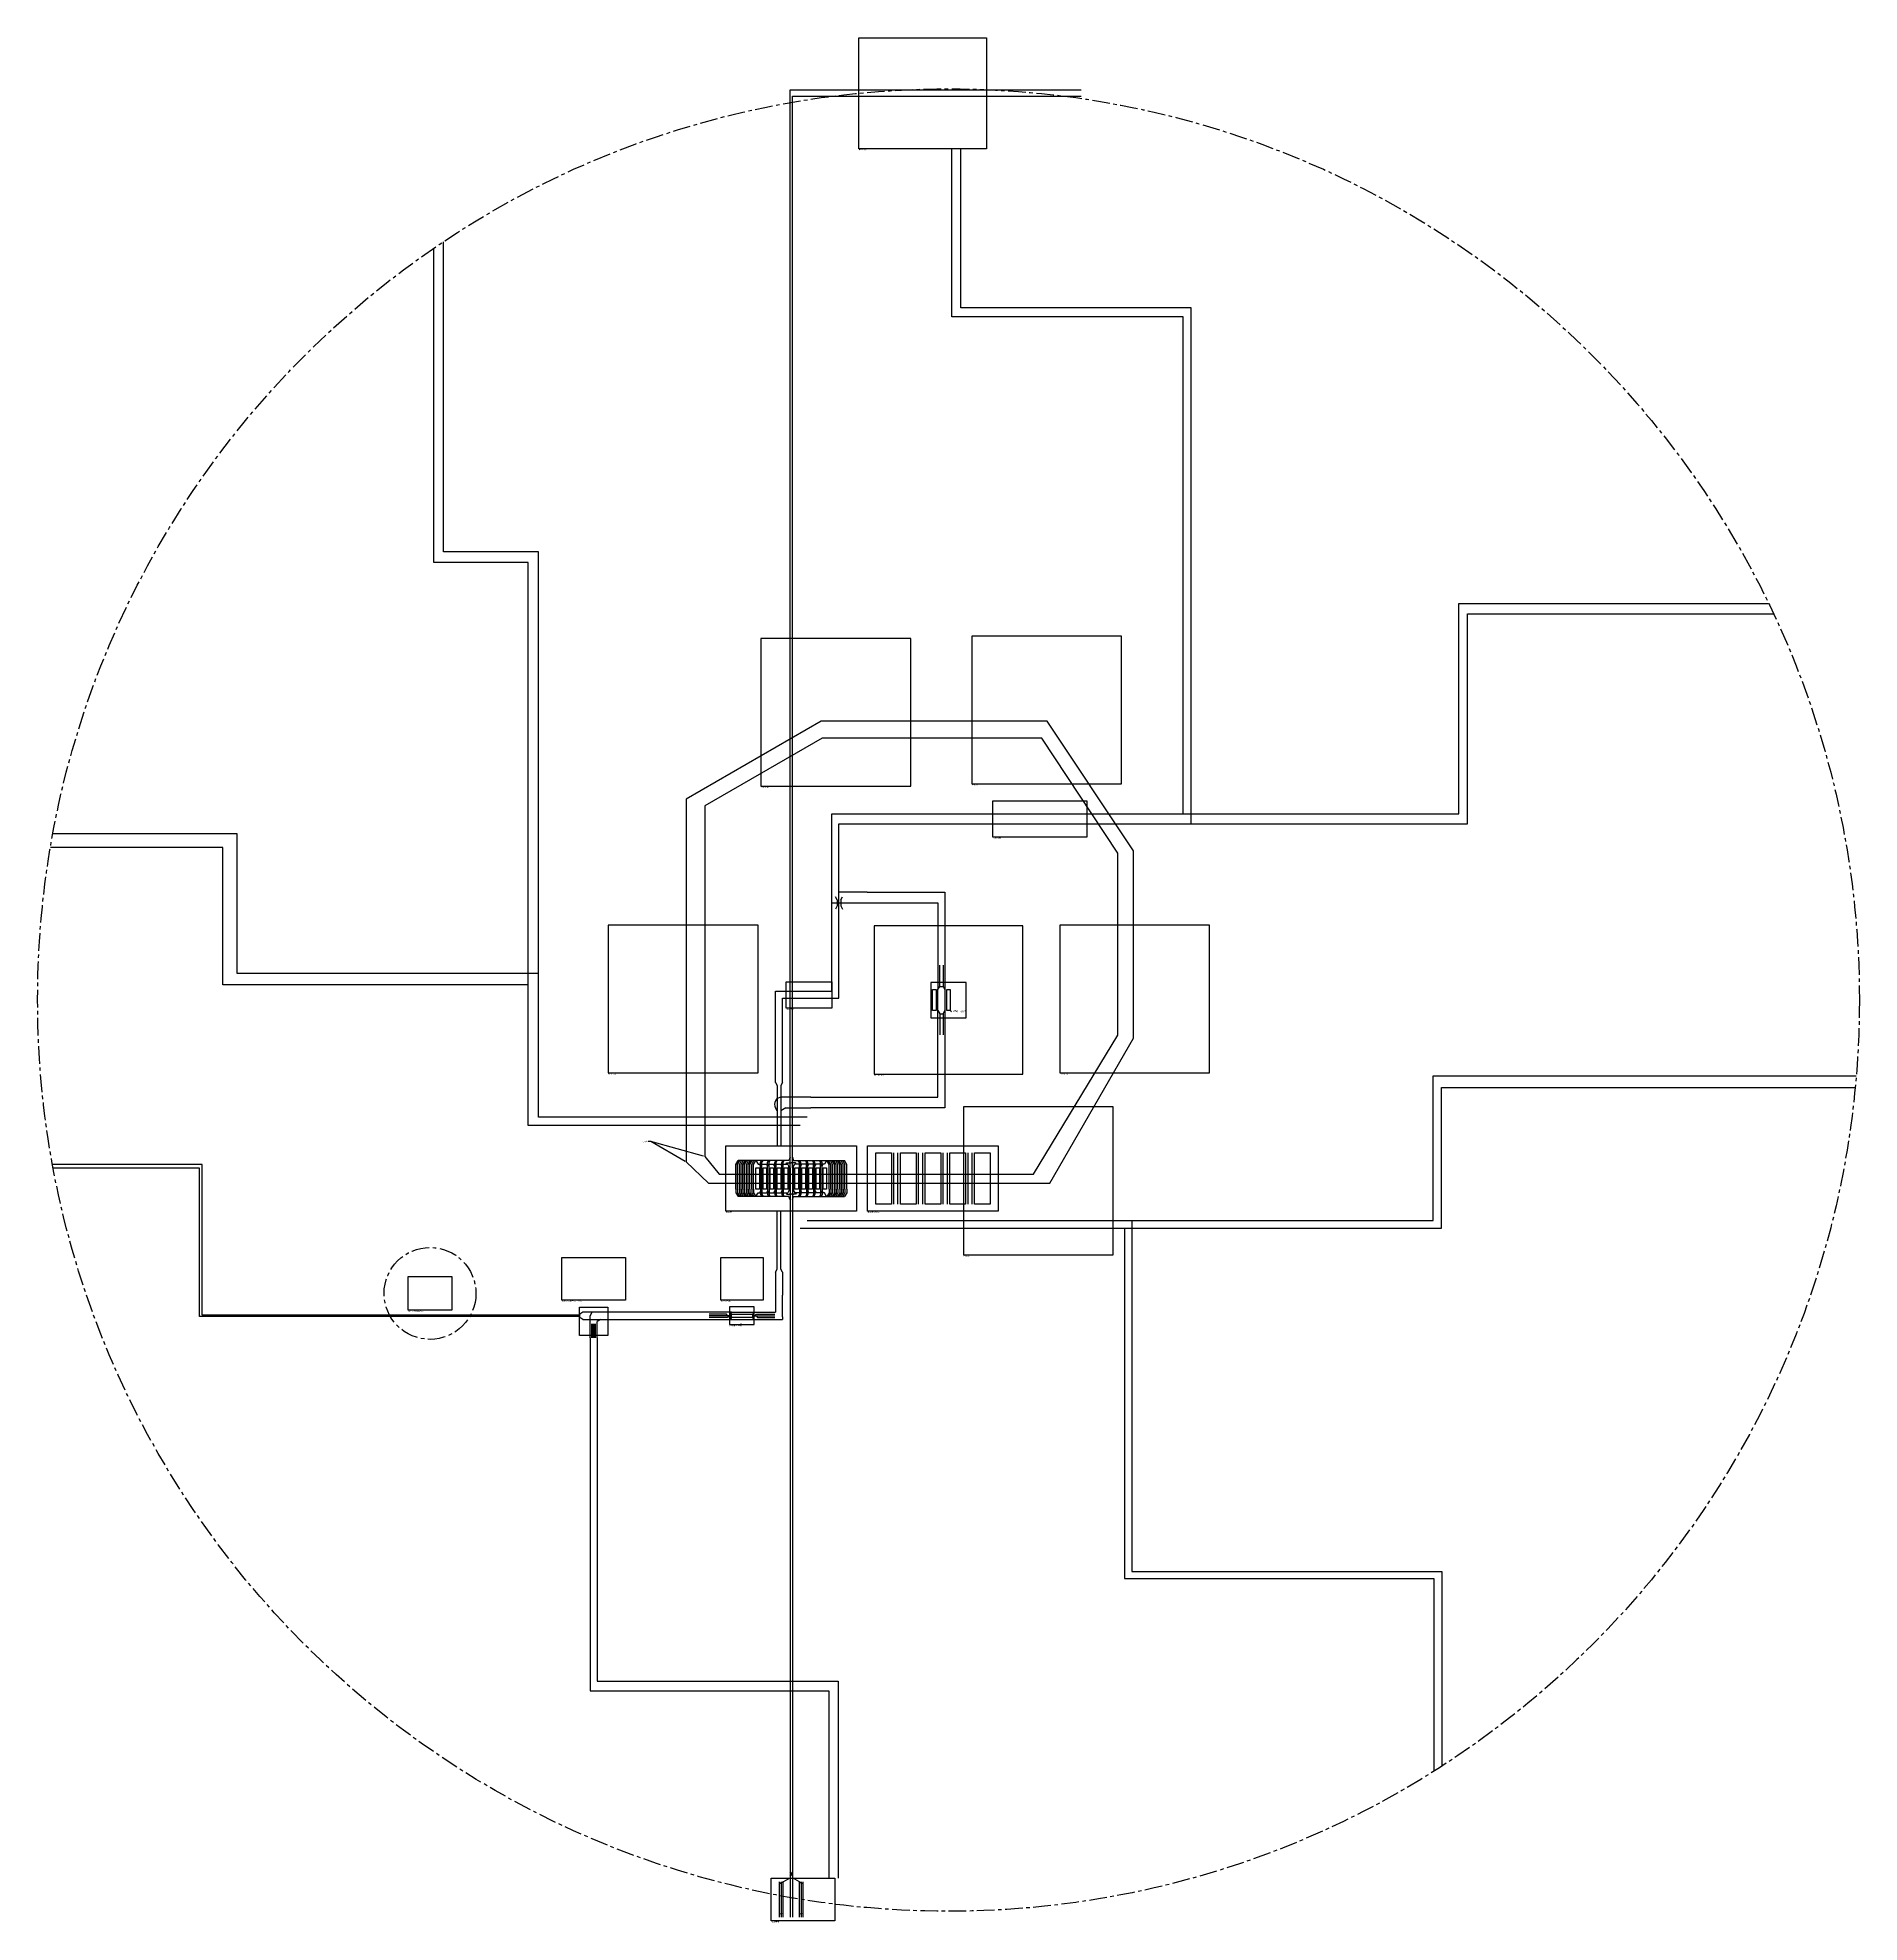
# Model space of a CAD drawing. Header units: inches. Extents: x -107 to 151, y -105 to 161.
import ezdxf
from ezdxf import colors
from ezdxf.entities.mleader import LeaderData, LeaderLine
from ezdxf.math import Vec2, Vec3

# ---------------------------------------------------------------- set-up
doc = ezdxf.new("R2010")
doc.units = ezdxf.units.IN
doc.header["$MEASUREMENT"] = 0
doc.linetypes.add('CENTERX2', pattern=[4, 2.5, -0.5, 0.5, -0.5])
for name, color, linetype in [('参考线', 5, 'CENTERX2'), ('现有线路', 4, 'Continuous'), ('规划建筑', 6, 'Continuous'), ('规划线路', 2, 'Continuous')]:
    doc.layers.add(name, color=color, linetype=linetype)
doc.styles.add('Annotative', font='arial.ttf')
doc.styles.get("Standard").update_dxf_attribs({"font": 'arial.ttf'})

msp = doc.modelspace()

# ---------------------------------------------------------------- linework, layer by layer
for p, q in [((6.5, 39.43), (6.25, 39.87)), ((6.5, 38.57), (6.25, 38.13)), ((6.5, 39.43), (6.5, 38.57)), ((7, 39.43), (7.25, 39.87)), ((7, 39.43), (7, 38.57)), ((7, 38.57), (7.25, 38.13)), ((-0.21, 2.31), (-0.26, 2.31)), ((-0.26, 2.16), (-0.21, 2.16)), ((-0.21, 2.16), (-0.21, 2.31)), ((0.21, 2.16), (0.21, 2.31)), ((0.21, 2.31), (0.26, 2.31)), ((0.26, 2.16), (0.21, 2.16)), ((-0.26, -2.16), (-0.21, -2.16)), ((-0.21, -2.31), (-0.26, -2.31)), ((-0.21, -2.16), (-0.21, -2.31)), ((0.26, -2.16), (0.21, -2.16)), ((0.21, -2.16), (0.21, -2.31)), ((0.21, -2.31), (0.26, -2.31)), ((-6.98, -20.67), (-7.23, -20.67))]:
    msp.add_line(p, q)
for points in [[(11.75, 14.75), (32.75, 14.75), (32.75, 35.75), (11.75, 35.75)], [(19.75, 22.75), (24.75, 22.75), (24.75, 27.75), (19.75, 27.75)], [(20, 26.75), (20.5, 26.75), (20.5, 23.75), (20, 23.75)], [(22, 26.75), (22.5, 26.75), (22.5, 23.75), (22, 23.75)], [(-9.25, 4.61), (9.25, 4.61), (9.25, -4.61), (-9.25, -4.61)], [(10.8, 4.61), (29.3, 4.61), (29.3, -4.61), (10.8, -4.61)], [(11.95, 3.62), (14.16, 3.62), (14.16, -3.62), (11.95, -3.62)], [(15.45, 3.62), (17.66, 3.62), (17.66, -3.62), (15.45, -3.62)], [(18.95, 3.62), (21.16, 3.62), (21.16, -3.62), (18.95, -3.62)], [(22.45, 3.62), (24.66, 3.62), (24.66, -3.62), (22.45, -3.62)], [(25.95, 3.62), (28.16, 3.62), (28.16, -3.62), (25.95, -3.62)], [(-5, 1.5), (-4.5, 1.5), (-4.5, -1.5), (-5, -1.5)], [(-4, 1.5), (-3.5, 1.5), (-3.5, -1.5), (-4, -1.5)], [(-3, 1.5), (-2.5, 1.5), (-2.5, -1.5), (-3, -1.5)], [(-2, 1.5), (-1.5, 1.5), (-1.5, -1.5), (-2, -1.5)], [(-1, 1.5), (-0.5, 1.5), (-0.5, -1.5), (-1, -1.5)], [(0.5, 1.5), (1, 1.5), (1, -1.5), (0.5, -1.5)], [(1.5, 1.5), (2, 1.5), (2, -1.5), (1.5, -1.5)], [(2.5, 1.5), (3, 1.5), (3, -1.5), (2.5, -1.5)], [(3.5, 1.5), (4, 1.5), (4, -1.5), (3.5, -1.5)], [(4.5, 1.5), (5, 1.5), (5, -1.5), (4.5, -1.5)], [(-3.98, -17.19), (-9.98, -17.19), (-9.98, -11.19), (-3.98, -11.19)], [(-8.73, -20.67), (-5.23, -20.67), (-5.23, -18.17), (-8.73, -18.17)], [(-5.48, -19.17), (-5.48, -19.67), (-8.48, -19.67), (-8.48, -19.17)]]:
    msp.add_lwpolyline(points, close=True)
at = {"layer": '参考线'}
for centre, radius in [((22.25, 25.25), 128.91), ((-51.13, -16.25), 6.5)]:
    msp.add_circle(centre, radius, dxfattribs=at)
at = {"layer": '现有线路'}
for p, q in [((5.75, 26.5), (5.75, 46.5)), ((6.75, 25.5), (6.75, 46.5)), ((10.75, 40.5), (6.75, 40.5)), ((10.75, 40.5), (21.75, 40.5)), ((21.75, 40.5), (21.75, 26.75)), ((5.75, 39), (10.75, 39)), ((10.75, 39), (20.75, 39)), ((20.75, 39), (20.75, 26.75)), ((21, 27.18), (21, 30.18)), ((21.5, 30.18), (21.5, 27.18)), ((20.75, 26.75), (21, 27.18)), ((20.75, 23.75), (20.75, 26.75)), ((21, 27.18), (21.5, 27.18)), ((21.5, 27.18), (21.75, 26.75)), ((21.75, 26.75), (21.75, 23.75)), ((-2.25, 26.5), (5.75, 26.5)), ((-2.25, 13.59), (-2.25, 26.5)), ((-1.25, 25.5), (6.75, 25.5)), ((-1.25, 13.59), (-1.25, 25.5)), ((20.75, 11.5), (20.75, 23.75)), ((20.75, 23.75), (21, 23.32)), ((21, 23.32), (21.5, 23.32)), ((21, 23.32), (21, 20.32)), ((21.5, 23.32), (21.75, 23.75)), ((21.5, 23.32), (21.5, 20.32)), ((21.75, 23.75), (21.75, 10)), ((-2.25, 13.59), (-2, 13.16)), ((-1.25, 13.59), (-1.5, 13.16)), ((-2, 13.16), (-2, 4.61)), ((-1.5, 13.16), (-1.5, 4.61)), ((-0.25, 11.5), (-1.38, 11.5)), ((2.75, 11.5), (-0.25, 11.5)), ((2.75, 11.5), (20.75, 11.5)), ((-2, 9.57), (-2.25, 10)), ((-0.75, 10), (-1.5, 9.57)), ((-0.75, 10), (2.75, 10)), ((21.75, 10), (2.75, 10)), ((-0.16, 3), (-0.33, 2.53)), ((-0.16, 1.5), (-0.16, 4.5)), ((0.16, 1.5), (0.16, 4.5)), ((0.16, 3), (0.33, 2.53)), ((14.51, -3.62), (14.51, 3.62)), ((15.1, -3.62), (15.1, 3.62)), ((18.01, -3.62), (18.01, 3.62)), ((18.6, -3.62), (18.6, 3.62)), ((21.51, -3.62), (21.51, 3.62)), ((22.1, -3.62), (22.1, 3.62)), ((25.01, -3.62), (25.01, 3.62)), ((25.6, -3.62), (25.6, 3.62)), ((-7.85, 2), (-7.54, 2.53)), ((-7.85, 1.5), (-7.85, 2)), ((-7.85, -1.5), (-7.85, 1.49)), ((-7.6, 2), (-7.29, 2.53)), ((-7.6, 1.5), (-7.6, 2)), ((-7.6, -1.5), (-7.6, 1.49)), ((-0.33, 2.53), (-7.54, 2.53)), ((-7.35, 2), (-7.04, 2.53)), ((-7.35, 1.5), (-7.35, 2)), ((-7.35, -1.5), (-7.35, 1.49)), ((-7.1, 2), (-6.79, 2.53)), ((-7.1, 1.5), (-7.1, 2)), ((-7.1, -1.5), (-7.1, 1.49)), ((-6.85, 2), (-6.54, 2.53)), ((-6.85, 1.5), (-6.85, 2)), ((-6.85, -1.5), (-6.85, 1.49)), ((-6.6, 2), (-6.29, 2.53)), ((-6.6, 1.5), (-6.6, 2)), ((-6.6, -1.5), (-6.6, 1.49)), ((-6.35, 2), (-6.04, 2.53)), ((-6.35, 1.5), (-6.35, 2)), ((-6.35, -1.5), (-6.35, 1.49)), ((-6.1, 2), (-5.79, 2.53)), ((-6.1, 1.5), (-6.1, 2)), ((-6.1, -1.5), (-6.1, 1.49)), ((-5.85, 2), (-5.54, 2.53)), ((-5.85, 1.5), (-5.85, 2)), ((-5.85, -1.5), (-5.85, 1.49)), ((-5.6, 2), (-5.29, 2.53)), ((-5.6, 1.5), (-5.6, 2)), ((-5.6, -1.5), (-5.6, 1.49)), ((-5.35, 2), (-5.04, 2.53)), ((-5.35, 1.5), (-5.35, 2)), ((-5.35, -1.5), (-5.35, 1.49)), ((-5, 2.53), (-4.7, 2.01)), ((-4.7, 2.01), (-0.48, 2.01)), ((-4.35, 1.75), (-4.5, 2.01)), ((-4.35, 2.25), (-4.19, 2.53)), ((-4.35, 1.75), (-4.35, 2.25)), ((-4.35, 1.5), (-4.35, 1.75)), ((-4.35, -1.5), (-4.35, 1.49)), ((-4.15, 1.75), (-4.3, 2.01)), ((-4.15, 2.25), (-3.99, 2.53)), ((-4.15, 1.75), (-4.15, 2.25)), ((-4.15, 1.5), (-4.15, 1.75)), ((-4.15, -1.5), (-4.15, 1.49)), ((-3.35, 1.75), (-3.5, 2.01)), ((-3.35, 2.25), (-3.19, 2.53)), ((-3.35, 1.75), (-3.35, 2.25)), ((-3.35, 1.5), (-3.35, 1.75)), ((-3.35, -1.5), (-3.35, 1.49)), ((-3.15, 1.75), (-3.3, 2.01)), ((-3.15, 2.25), (-2.99, 2.53)), ((-3.15, 1.75), (-3.15, 2.25)), ((-3.15, 1.5), (-3.15, 1.75)), ((-3.15, -1.5), (-3.15, 1.49)), ((-2.35, 1.75), (-2.5, 2.01)), ((-2.35, 2.25), (-2.19, 2.53)), ((-2.35, 1.75), (-2.35, 2.25)), ((-2.35, 1.5), (-2.35, 1.75)), ((-2.35, -1.5), (-2.35, 1.49)), ((-2.15, 1.75), (-2.3, 2.01)), ((-2.15, 2.25), (-1.99, 2.53)), ((-2.15, 1.75), (-2.15, 2.25)), ((-2.15, 1.5), (-2.15, 1.75)), ((-2.15, -1.5), (-2.15, 1.49)), ((-1.35, 1.75), (-1.5, 2.01)), ((-1.35, 2.25), (-1.19, 2.53)), ((-1.35, 1.75), (-1.35, 2.25)), ((-1.35, 1.5), (-1.35, 1.75)), ((-1.35, -1.5), (-1.35, 1.49)), ((-1.15, 1.75), (-1.3, 2.01)), ((-1.15, 2.25), (-0.99, 2.53)), ((-1.15, 1.75), (-1.15, 2.25)), ((-1.15, 1.5), (-1.15, 1.75)), ((-1.15, -1.5), (-1.15, 1.49)), ((-0.75, 2.01), (-0.63, 2.23)), ((-0.63, 2.23), (0, 2.23)), ((-0.33, 1.75), (-0.48, 2.01)), ((-0.33, 1.5), (-0.16, 1.79)), ((-0.33, 1.5), (-0.33, 1.75)), ((-0.33, 1.5), (-0.33, -1.5)), ((-0.16, 1.5), (-0.16, -1.5)), ((0.62, 2.23), (0, 2.23)), ((0.33, 1.5), (0.16, 1.79)), ((0.16, 1.5), (0.16, -1.5)), ((0.33, 2.53), (7.54, 2.53)), ((0.33, 1.75), (0.48, 2.01)), ((0.33, 1.5), (0.33, 1.75)), ((0.33, 1.5), (0.33, -1.5)), ((4.7, 2.01), (0.48, 2.01)), ((0.75, 2.01), (0.62, 2.23)), ((1.15, 2.25), (0.99, 2.53)), ((1.15, 1.75), (1.15, 2.25)), ((1.15, 1.75), (1.3, 2.01)), ((1.15, 1.5), (1.15, 1.75)), ((1.15, -1.5), (1.15, 1.49)), ((1.35, 2.25), (1.19, 2.53)), ((1.35, 1.75), (1.35, 2.25)), ((1.35, 1.75), (1.5, 2.01)), ((1.35, 1.5), (1.35, 1.75)), ((1.35, -1.5), (1.35, 1.49)), ((2.15, 2.25), (1.99, 2.53)), ((2.15, 1.75), (2.15, 2.25)), ((2.15, 1.75), (2.3, 2.01)), ((2.15, 1.5), (2.15, 1.75)), ((2.15, -1.5), (2.15, 1.49)), ((2.35, 2.25), (2.19, 2.53)), ((2.35, 1.75), (2.35, 2.25)), ((2.35, 1.75), (2.5, 2.01)), ((2.35, 1.5), (2.35, 1.75)), ((2.35, -1.5), (2.35, 1.49)), ((3.15, 2.25), (2.99, 2.53)), ((3.15, 1.75), (3.15, 2.25)), ((3.15, 1.75), (3.3, 2.01)), ((3.15, 1.5), (3.15, 1.75)), ((3.15, -1.5), (3.15, 1.49)), ((3.35, 2.25), (3.19, 2.53)), ((3.35, 1.75), (3.35, 2.25)), ((3.35, 1.75), (3.5, 2.01)), ((3.35, 1.5), (3.35, 1.75)), ((3.35, -1.5), (3.35, 1.49)), ((4.15, 2.25), (3.99, 2.53)), ((4.15, 1.75), (4.15, 2.25)), ((4.15, 1.75), (4.3, 2.01)), ((4.15, 1.5), (4.15, 1.75)), ((4.15, -1.5), (4.15, 1.49)), ((4.35, 2.25), (4.19, 2.53)), ((4.35, 1.75), (4.35, 2.25)), ((4.35, 1.75), (4.5, 2.01)), ((4.35, 1.5), (4.35, 1.75)), ((4.35, -1.5), (4.35, 1.49)), ((5, 2.53), (4.7, 2.01)), ((5.35, 2), (5.04, 2.53)), ((5.6, 2), (5.29, 2.53)), ((5.35, 1.5), (5.35, 2)), ((5.35, -1.5), (5.35, 1.49)), ((5.85, 2), (5.54, 2.53)), ((5.6, 1.5), (5.6, 2)), ((5.6, -1.5), (5.6, 1.49)), ((6.1, 2), (5.79, 2.53)), ((5.85, 1.5), (5.85, 2)), ((5.85, -1.5), (5.85, 1.49)), ((6.35, 2), (6.04, 2.53)), ((6.1, 1.5), (6.1, 2)), ((6.1, -1.5), (6.1, 1.49)), ((6.6, 2), (6.29, 2.53)), ((6.35, 1.5), (6.35, 2)), ((6.35, -1.5), (6.35, 1.49)), ((6.85, 2), (6.54, 2.53)), ((6.6, 1.5), (6.6, 2)), ((6.6, -1.5), (6.6, 1.49)), ((7.1, 2), (6.79, 2.53)), ((6.85, 1.5), (6.85, 2)), ((6.85, -1.5), (6.85, 1.49)), ((7.35, 2), (7.04, 2.53)), ((7.1, 1.5), (7.1, 2)), ((7.1, -1.5), (7.1, 1.49)), ((7.6, 2), (7.29, 2.53)), ((7.35, 1.5), (7.35, 2)), ((7.35, -1.5), (7.35, 1.49)), ((7.85, 2), (7.54, 2.53)), ((7.6, 1.5), (7.6, 2)), ((7.6, -1.5), (7.6, 1.49)), ((7.85, 1.5), (7.85, 2)), ((7.85, -1.5), (7.85, 1.49)), ((-7.85, -1.5), (-7.85, -2)), ((-7.85, -2), (-7.54, -2.53)), ((-7.6, -1.5), (-7.6, -2)), ((-7.6, -2), (-7.29, -2.53)), ((-0.33, -2.53), (-7.54, -2.53)), ((-7.35, -1.5), (-7.35, -2)), ((-7.35, -2), (-7.04, -2.53)), ((-7.1, -1.5), (-7.1, -2)), ((-7.1, -2), (-6.79, -2.53)), ((-6.85, -1.5), (-6.85, -2)), ((-6.85, -2), (-6.54, -2.53)), ((-6.6, -1.5), (-6.6, -2)), ((-6.6, -2), (-6.29, -2.53)), ((-6.35, -1.5), (-6.35, -2)), ((-6.35, -2), (-6.04, -2.53)), ((-6.1, -1.5), (-6.1, -2)), ((-6.1, -2), (-5.79, -2.53)), ((-5.85, -1.5), (-5.85, -2)), ((-5.85, -2), (-5.54, -2.53)), ((-5.6, -1.5), (-5.6, -2)), ((-5.6, -2), (-5.29, -2.53)), ((-5.35, -1.5), (-5.35, -2)), ((-5.35, -2), (-5.04, -2.53)), ((-5, -2.53), (-4.7, -2.01)), ((-4.7, -2.01), (-0.48, -2.01)), ((-4.35, -1.75), (-4.5, -2.01)), ((-4.35, -1.5), (-4.35, -1.75)), ((-4.35, -1.75), (-4.35, -2.25)), ((-4.35, -2.25), (-4.19, -2.53)), ((-4.15, -1.75), (-4.3, -2.01)), ((-4.15, -1.5), (-4.15, -1.75)), ((-4.15, -1.75), (-4.15, -2.25)), ((-4.15, -2.25), (-3.99, -2.53)), ((-3.35, -1.75), (-3.5, -2.01)), ((-3.35, -1.5), (-3.35, -1.75)), ((-3.35, -1.75), (-3.35, -2.25)), ((-3.35, -2.25), (-3.19, -2.53)), ((-3.15, -1.75), (-3.3, -2.01)), ((-3.15, -1.5), (-3.15, -1.75)), ((-3.15, -1.75), (-3.15, -2.25)), ((-3.15, -2.25), (-2.99, -2.53)), ((-2.35, -1.75), (-2.5, -2.01)), ((-2.35, -1.5), (-2.35, -1.75)), ((-2.35, -1.75), (-2.35, -2.25)), ((-2.35, -2.25), (-2.19, -2.53)), ((-2.15, -1.75), (-2.3, -2.01)), ((-2.15, -1.5), (-2.15, -1.75)), ((-2.15, -1.75), (-2.15, -2.25)), ((-2.15, -2.25), (-1.99, -2.53)), ((-1.35, -1.75), (-1.5, -2.01)), ((-1.35, -1.5), (-1.35, -1.75)), ((-1.35, -1.75), (-1.35, -2.25)), ((-1.35, -2.25), (-1.19, -2.53)), ((-1.15, -1.75), (-1.3, -2.01)), ((-1.15, -1.5), (-1.15, -1.75)), ((-1.15, -1.75), (-1.15, -2.25)), ((-1.15, -2.25), (-0.99, -2.53)), ((-0.75, -2.01), (-0.63, -2.23)), ((-0.63, -2.23), (0, -2.23)), ((-0.33, -1.75), (-0.48, -2.01)), ((-0.33, -1.5), (-0.16, -1.79)), ((-0.33, -1.5), (-0.33, -1.75)), ((-0.16, -3), (-0.33, -2.53)), ((-0.16, -1.5), (-0.16, -4.5)), ((0.62, -2.23), (0, -2.23)), ((0.16, -1.5), (0.16, -4.5)), ((0.33, -1.5), (0.16, -1.79)), ((0.16, -3), (0.33, -2.53)), ((0.33, -1.5), (0.33, -1.75)), ((0.33, -1.75), (0.48, -2.01)), ((0.33, -2.53), (7.54, -2.53)), ((4.7, -2.01), (0.48, -2.01)), ((0.75, -2.01), (0.62, -2.23)), ((1.15, -2.25), (0.99, -2.53)), ((1.15, -1.5), (1.15, -1.75)), ((1.15, -1.75), (1.3, -2.01)), ((1.15, -1.75), (1.15, -2.25)), ((1.35, -2.25), (1.19, -2.53)), ((1.35, -1.5), (1.35, -1.75)), ((1.35, -1.75), (1.5, -2.01)), ((1.35, -1.75), (1.35, -2.25)), ((2.15, -2.25), (1.99, -2.53)), ((2.15, -1.5), (2.15, -1.75)), ((2.15, -1.75), (2.3, -2.01)), ((2.15, -1.75), (2.15, -2.25)), ((2.35, -2.25), (2.19, -2.53)), ((2.35, -1.5), (2.35, -1.75)), ((2.35, -1.75), (2.5, -2.01)), ((2.35, -1.75), (2.35, -2.25)), ((3.15, -2.25), (2.99, -2.53)), ((3.15, -1.5), (3.15, -1.75)), ((3.15, -1.75), (3.3, -2.01)), ((3.15, -1.75), (3.15, -2.25)), ((3.35, -2.25), (3.19, -2.53)), ((3.35, -1.5), (3.35, -1.75)), ((3.35, -1.75), (3.5, -2.01)), ((3.35, -1.75), (3.35, -2.25)), ((4.15, -2.25), (3.99, -2.53)), ((4.15, -1.5), (4.15, -1.75)), ((4.15, -1.75), (4.3, -2.01)), ((4.15, -1.75), (4.15, -2.25)), ((4.35, -2.25), (4.19, -2.53)), ((4.35, -1.5), (4.35, -1.75)), ((4.35, -1.75), (4.5, -2.01)), ((4.35, -1.75), (4.35, -2.25)), ((5, -2.53), (4.7, -2.01)), ((5.35, -2), (5.04, -2.53)), ((5.6, -2), (5.29, -2.53)), ((5.35, -1.5), (5.35, -2)), ((5.85, -2), (5.54, -2.53)), ((5.6, -1.5), (5.6, -2)), ((6.1, -2), (5.79, -2.53)), ((5.85, -1.5), (5.85, -2)), ((6.35, -2), (6.04, -2.53)), ((6.1, -1.5), (6.1, -2)), ((6.6, -2), (6.29, -2.53)), ((6.35, -1.5), (6.35, -2)), ((6.85, -2), (6.54, -2.53)), ((6.6, -1.5), (6.6, -2)), ((7.1, -2), (6.79, -2.53)), ((6.85, -1.5), (6.85, -2)), ((7.35, -2), (7.04, -2.53)), ((7.1, -1.5), (7.1, -2)), ((7.6, -2), (7.29, -2.53)), ((7.35, -1.5), (7.35, -2)), ((7.85, -2), (7.54, -2.53)), ((7.6, -1.5), (7.6, -2)), ((7.85, -1.5), (7.85, -2)), ((-2, -12.84), (-2, -4.61)), ((-1.5, -12.84), (-1.5, -4.61)), ((-0.16, -4.5), (-0.16, -104.5)), ((0.16, -4.5), (0.16, -104.5)), ((-2.25, -13.27), (-2, -12.84)), ((-2.25, -13.27), (-2.25, -16.5)), ((-1.25, -13.27), (-1.5, -12.84)), ((-1.25, -13.27), (-1.25, -16.5)), ((-2.25, -16.5), (-2.25, -18.92)), ((-1.25, -19.58), (-1.25, -16.5)), ((-30.42, -19.33), (-50.42, -19.33)), ((-30.42, -19.52), (-50.42, -19.52)), ((-30.01, -19.33), (-30.42, -19.33)), ((-30.01, -19.52), (-30.42, -19.52)), ((-29.92, -19.17), (-30.01, -19.33)), ((-29.92, -19.67), (-30.01, -19.52)), ((-29.48, -18.92), (-29.92, -19.17)), ((-29.92, -19.67), (-29.92, -19.17)), ((-29.48, -19.92), (-29.92, -19.67)), ((-26.48, -18.92), (-29.48, -18.92)), ((-29.48, -19.92), (-26.48, -19.92)), ((-28.48, -19.42), (-28.19, -18.92)), ((-28.48, -22.56), (-28.48, -19.42)), ((-28.23, -22.56), (-28.23, -20.56)), ((-28.08, -20.56), (-28.08, -22.56)), ((-27.88, -20.56), (-27.88, -22.56)), ((-27.73, -22.56), (-27.73, -20.56)), ((-26.98, -19.92), (-27.48, -20.21)), ((-27.48, -22.56), (-27.48, -20.21)), ((-8.48, -18.92), (-26.48, -18.92)), ((-26.48, -19.92), (-8.48, -19.92)), ((-9.17, -19.17), (-11.63, -19.17)), ((-8.63, -19.42), (-11.63, -19.42)), ((-9.02, -19.67), (-11.63, -19.67)), ((-9.02, -19.42), (-9.17, -19.17)), ((-8.88, -19.42), (-9.02, -19.67)), ((-8.48, -18.92), (-8.63, -19.17)), ((-8.63, -19.17), (-8.63, -19.67)), ((-8.63, -19.67), (-8.48, -19.92)), ((-8.48, -18.92), (-2.25, -18.92)), ((-8.48, -19.92), (-1.25, -19.92)), ((-5.48, -18.92), (-5.34, -19.17)), ((-5.34, -19.67), (-5.48, -19.92)), ((-5.34, -19.17), (-5.34, -19.67)), ((-5.34, -19.42), (-2.34, -19.42)), ((-5.09, -19.42), (-4.94, -19.17)), ((-4.94, -19.17), (-2.34, -19.17)), ((-4.94, -19.42), (-4.8, -19.67)), ((-4.8, -19.67), (-2.34, -19.67)), ((-1.25, -19.58), (-1.25, -19.92)), ((0.16, -98.67), (-0.16, -98.12)), ((-0.16, -98.67), (0.16, -98.12)), ((-1.66, -104.5), (-1.66, -99.5)), ((-1.41, -99.64), (-1.66, -99.79)), ((-1.41, -99.5), (-1.41, -104.5)), ((-1.16, -99.5), (-1.41, -99.64)), ((-1.16, -99.5), (-0.16, -98.92)), ((-1.16, -104.5), (-1.16, -99.5)), ((1.16, -99.5), (0.16, -98.92)), ((1.16, -104.5), (1.16, -99.5)), ((1.16, -99.5), (1.41, -99.64)), ((1.41, -99.5), (1.41, -104.5)), ((1.41, -99.64), (1.66, -99.79)), ((1.66, -104.5), (1.66, -99.5)), ((-1.54, -104.07), (-1.66, -104)), ((-1.54, -104.07), (-1.66, -104)), ((-1.41, -104), (-1.54, -104.07)), ((-1.41, -104), (-1.54, -104.07)), ((-1.29, -104.07), (-1.41, -104)), ((-1.29, -104.07), (-1.41, -104)), ((-1.16, -104), (-1.29, -104.07)), ((-1.16, -104), (-1.29, -104.07)), ((1.28, -104.07), (1.16, -104)), ((1.41, -104), (1.28, -104.07)), ((1.53, -104.07), (1.41, -104)), ((1.66, -104), (1.53, -104.07))]:
    msp.add_line(p, q, dxfattribs=at)
msp.add_arc((-1.38, 10.5), 1, 90, 210, dxfattribs=at)
at = {"layer": '规划建筑'}
for points in [[(9.58, 161.39), (27.63, 161.39), (27.63, 145.67), (9.58, 145.67)], [(-4.3, 55.49), (16.9, 55.49), (16.9, 76.39), (-4.3, 76.39)], [(25.55, 55.83), (46.75, 55.83), (46.75, 76.73), (25.55, 76.73)], [(28.53, 53.42), (41.81, 53.42), (41.81, 48.31), (28.53, 48.31)], [(-25.9, 14.93), (-4.7, 14.93), (-4.7, 35.82), (-25.9, 35.82)], [(38.01, 14.93), (59.21, 14.93), (59.21, 35.82), (38.01, 35.82)], [(-0.74, 27.84), (5.74, 27.84), (5.74, 24.11), (-0.74, 24.11)], [(24.37, -10.78), (45.57, -10.78), (45.57, 10.12), (24.37, 10.12)], [(-23.48, -17.19), (-32.48, -17.19), (-32.48, -11.19), (-23.48, -11.19)], [(-48.04, -18.62), (-54.23, -18.62), (-54.23, -13.88), (-48.04, -13.88)], [(-29.98, -18.19), (-25.98, -18.19), (-25.98, -22.19), (-29.98, -22.19)], [(6.16, -105), (-2.84, -105), (-2.84, -99), (6.16, -99)]]:
    msp.add_lwpolyline(points, close=True, dxfattribs=at)
at = {"layer": '规划线路'}
for p, q in [((-0.16, 152.19), (-0.16, 154)), ((-0.16, 154), (41.04, 154)), ((-0.16, 4.5), (-0.16, 152.19)), ((0.16, 152.25), (0.16, 153.1)), ((0.16, 153.1), (41.04, 153.1)), ((0.16, 4.5), (0.16, 152.25)), ((22.74, 121.91), (22.74, 145.67)), ((23.98, 123.19), (23.98, 145.67)), ((-50.59, 87.13), (-50.59, 131.6)), ((-49.21, 88.65), (-49.21, 132.53)), ((56.58, 123.19), (23.98, 123.19)), ((56.58, 50.18), (56.58, 123.19)), ((55.45, 121.91), (22.74, 121.91)), ((55.45, 105.27), (55.45, 121.91)), ((55.45, 51.59), (55.45, 105.27)), ((-35.76, 88.65), (-49.21, 88.65)), ((-35.76, 29.01), (-35.76, 88.65)), ((-37.22, 87.13), (-50.59, 87.13)), ((-37.22, 27.42), (-37.22, 87.13)), ((94.46, 51.59), (94.46, 81.34)), ((94.46, 81.34), (138.31, 81.34)), ((95.69, 50.18), (95.69, 79.87)), ((95.69, 79.87), (139.01, 79.87)), ((5.75, 46.5), (5.75, 51.59)), ((5.75, 51.59), (55.45, 51.59)), ((55.45, 51.59), (94.46, 51.59)), ((-78.41, 48.76), (-104.49, 48.76)), ((-78.41, 29.01), (-78.41, 48.76)), ((6.75, 46.5), (6.75, 50.18)), ((6.75, 50.18), (55.45, 50.18)), ((55.45, 50.18), (56.58, 50.18)), ((56.58, 50.18), (94.46, 50.18)), ((94.46, 50.18), (95.69, 50.18)), ((-80.43, 46.85), (-104.83, 46.85)), ((-80.43, 27.42), (-80.43, 46.85)), ((-37.22, 27.42), (-80.43, 27.42)), ((-35.76, 29.01), (-78.41, 29.01)), ((-37.22, 7.51), (-37.22, 27.42)), ((-35.76, 8.67), (-35.76, 29.01)), ((90.83, -5.92), (90.83, 14.53)), ((90.83, 14.53), (150.71, 14.53)), ((92, -7.03), (92, 12.86)), ((92, 12.86), (150.56, 12.86)), ((2.25, 8.67), (-35.76, 8.67)), ((-14.9, 7.51), (-37.22, 7.51)), ((1.25, 7.51), (-14.9, 7.51)), ((-83.37, 2), (-104.54, 2)), ((-83.74, 1.46), (-104.44, 1.46)), ((-83.74, -19.52), (-83.74, 1.46)), ((-83.37, -19.33), (-83.37, 2)), ((1.25, -7.03), (47.18, -7.03)), ((2.25, -5.92), (48.2, -5.92)), ((47.18, -7.03), (47.18, -56.58)), ((47.18, -7.03), (92, -7.03)), ((48.2, -5.92), (48.2, -55.57)), ((48.2, -5.92), (90.83, -5.92)), ((-50.42, -19.52), (-83.74, -19.52)), ((-64.14, -19.33), (-83.37, -19.33)), ((-50.42, -19.33), (-64.14, -19.33)), ((-28.48, -22.56), (-28.48, -72.46)), ((-27.48, -22.56), (-27.48, -71.11)), ((48.2, -55.57), (92.05, -55.57)), ((92.05, -55.57), (92.05, -83.12)), ((47.18, -56.58), (90.94, -56.58)), ((90.94, -56.58), (90.94, -83.83)), ((-27.48, -71.11), (6.62, -71.11)), ((6.62, -71.11), (6.62, -99)), ((-28.48, -72.46), (5.33, -72.46)), ((5.33, -72.46), (5.33, -99))]:
    msp.add_line(p, q, dxfattribs=at)
for points in [[(0.76, -0.64), (34.86, -0.64), (36.58, -0.64), (48.43, 19.87), (48.43, 46.36), (36.22, 64.72), (4.24, 64.72), (-14.87, 53.68), (-14.87, 2.34), (-11.72, -0.64), (0.76, -0.64)], [(0.73, 0.63), (34.28, 0.63), (46.23, 20.26), (46.23, 46.05), (35.47, 62.31), (4.39, 62.31), (-12.24, 52.71), (-12.24, 10.76), (-12.24, 3.12), (-10.19, 0.63), (0.73, 0.63)]]:
    msp.add_lwpolyline(points, dxfattribs=at)

# ---------------------------------------------------------------- texts
at = {"char_height": 0.2, "attachment_point": 1}
for s, insert in [('{\\fSimSun|b0|i0|c134|p2;喵玉北站}', (9.58, 145.67)), ('{\\fSimSun|b0|i0|c134|p2;大图书馆}', (-4.3, 55.49)), ('{\\fSimSun|b0|i0|c134|p2;竞技场}', (25.55, 55.83)), ('{\\fSimSun|b0|i0|c134|p2;竞技场站}', (28.53, 48.31)), ('{\\fSimSun|b0|i0|c134|p2;喵玉殿站（建筑内）}', (22.5, 23.75)), ('{\\fSimSun|b0|i0|c134|p2;喵玉公寓}', (-25.9, 14.93)), ('{\\fSimSun|b0|i0|c134|p2;喵玉殿本殿}', (11.75, 14.75)), ('{\\fSimSun|b0|i0|c134|p2;喵玉学园}', (38.01, 14.93)), ('{\\fSimSun|b0|i0|c134|p2;喵玉站}', (-9.25, -4.61)), ('{\\fSimSun|b0|i0|c134|p2;喵玉站城轨层}', (10.8, -4.61)), ('{\\fSimSun|b0|i0|c134|p2;商业区}', (24.37, -10.78)), ('{\\fSimSun|b0|i0|c134|p2;技术部大楼站}', (-8.73, -20.67))]:
    msp.add_mtext(s, dxfattribs=dict(at, insert=insert))
at = {"insert": (-9.98, -17.19), "char_height": 0.2, "attachment_point": 1, "style": 'Annotative'}
msp.add_mtext('{\\fSimSun|b0|i0|c134|p2;技术部大楼}', dxfattribs=at)
at = {"layer": '规划建筑', "char_height": 0.2, "attachment_point": 1}
for s, insert in [('{\\fSimSun|b0|i0|c134|p2;喵玉殿西}', (-0.74, 24.11)), ('{\\fSimSun|b0|i0|c134|p2;技术部危化实验场}', (-54.23, -18.62)), ('{\\fSimSun|b0|i0|c134|p2;技术部实验中心一号楼}', (-32.48, -17.19)), ('{\\fSimSun|b0|i0|c134|p2;喵玉南站}', (-2.84, -105))]:
    msp.add_mtext(s, dxfattribs=dict(at, insert=insert))

# ---------------------------------------------------------------- leaders
at = {"layer": '规划线路'}
ml = msp.add_multileader_mtext('Standard', dxfattribs=at)
ml.set_content('{\\fSimSun|b0|i0|c134|p2;一号环线}', color=256)
ml.set_leader_properties()
ml.build(insert=Vec2(0, 0))
ml.multileader.update_dxf_attribs({"dogleg_length": 0.36, "arrow_head_size": 0.18})
ctx = ml.context
ctx.base_point, ctx.char_height, ctx.arrow_head_size, ctx.landing_gap_size, ctx.plane_origin = Vec3(-21.42, 5.23), 0.18, 0.18, 0.09, Vec3(-14.87, 2.34)
ctx.text_align_type = 2
notes = []
notes.append((ctx, [(0, (1, 1, 0), (-19.88, 5.23), (-1, 0), 0.36, [(0, [(-14.87, 2.34)], 0, [])])]))
ctx.mtext.insert, ctx.mtext.alignment, ctx.mtext.flow_direction = Vec3(-20.33, 5.34), 3, 5
ml = msp.add_multileader_mtext('Standard', dxfattribs=at)
ml.set_content('', color=256)
ml.set_leader_properties()
ml.build(insert=Vec2(0, 0))
ml.multileader.update_dxf_attribs({"dogleg_length": 0.36, "arrow_head_size": 0.18})
ctx = ml.context
ctx.base_point, ctx.char_height, ctx.arrow_head_size, ctx.landing_gap_size, ctx.plane_origin = Vec3(-20.42, 5.23), 0.18, 0.18, 0.09, Vec3(-12.24, 3.12)
ctx.text_align_type = 2
notes.append((ctx, [(0, (1, 1, 0), (-19.88, 5.23), (-1, 0), 0.36, [(0, [(-12.24, 3.12)], 0, [])])]))
ctx.mtext.insert, ctx.mtext.alignment, ctx.mtext.flow_direction = Vec3(-20.33, 5.32), 3, 5
for ctx, leaders in notes:
    for number, flags, end, landing, length, lines in leaders:
        leader = LeaderData()
        leader.index, (leader.has_last_leader_line, leader.has_dogleg_vector, leader.attachment_direction) = number, flags
        leader.last_leader_point, leader.dogleg_vector, leader.dogleg_length = Vec3(end), Vec3(landing), length
        for number, points, colour, breaks in lines:
            line = LeaderLine()
            line.index, line.vertices, line.color, line.breaks = number, Vec3.list(points), colors.encode_raw_color(colour), breaks
            leader.lines.append(line)
        ctx.leaders.append(leader)

doc.saveas('drawing.dxf')
